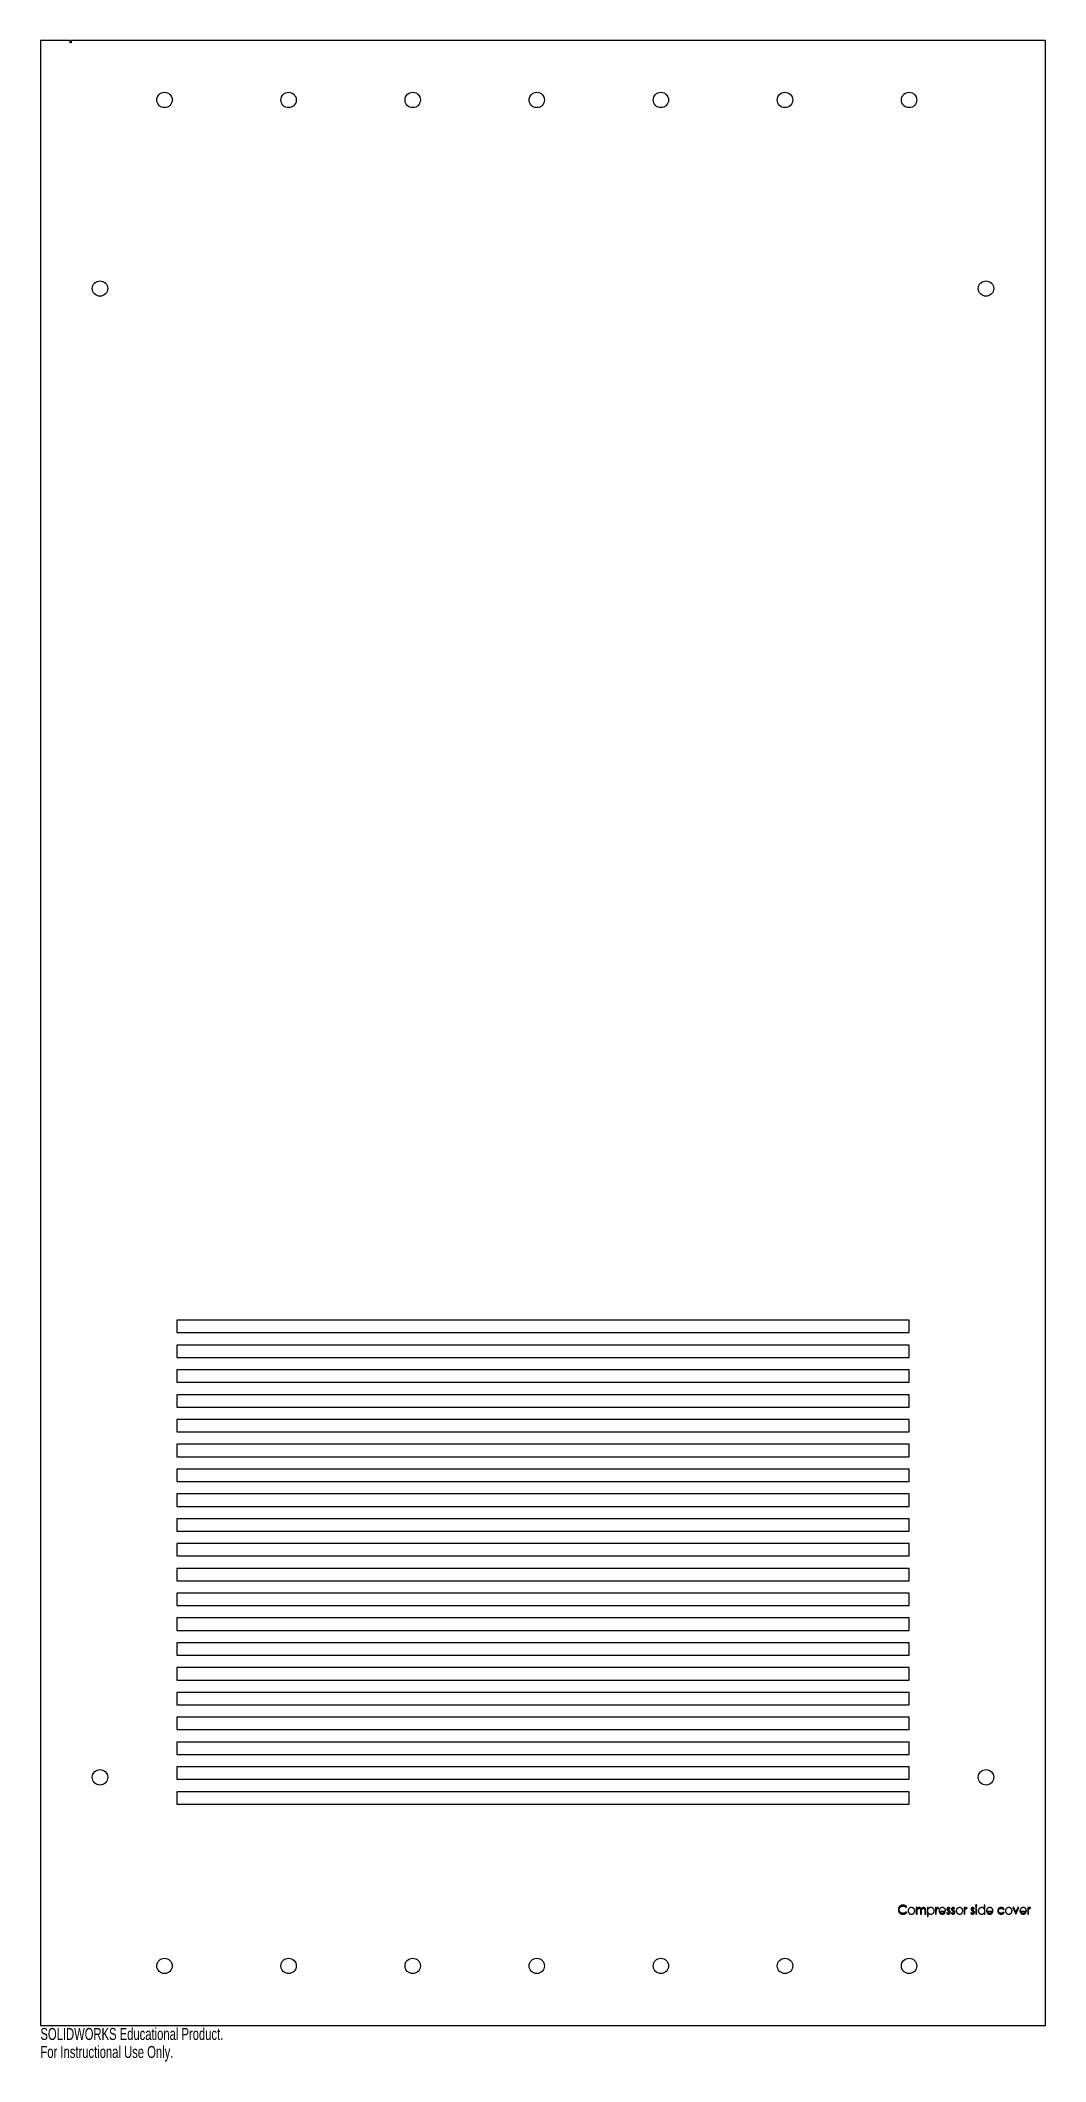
# Model space of a CAD drawing. Header units: millimetres. Extents: x 0 to 405, y -815 to 0.
import ezdxf

# ---------------------------------------------------------------- set-up
doc = ezdxf.new("R2010")
doc.units = ezdxf.units.MM
doc.styles.add('SLDTEXTSTYLE0', font='TXT', dxfattribs={"width": 0.7})

msp = doc.modelspace()

# ---------------------------------------------------------------- texts
at = {"color": 7, "linetype": 'Continuous', "char_height": 4.8336, "attachment_point": 1, "style": 'SLDTEXTSTYLE0'}
for s, insert in [('SOLIDWORKS Educational Product.', (0, -801.02)), ('For Instructional Use Only.', (0, -808.27))]:
    msp.add_mtext(s, dxfattribs=dict(at, insert=insert))

# ---------------------------------------------------------------- linework, layer by layer
at = {"color": 7, "linetype": 'Continuous', "lineweight": 25}
for p, q in [((0, 0), (0, -800)), ((1.51, 0), (0, 0)), ((5.17, 0), (2.77, 0)), ((12.03, 0), (5.91, 0)), ((12.03, -0.94), (12.03, 0)), ((12.34, 0), (12.34, -0.94)), ((13.03, 0), (12.34, 0)), ((17.61, 0), (13.74, 0)), ((29.88, 0), (25.3, 0)), ((36.72, 0), (34.19, 0)), ((44.39, 0), (42.1, 0)), ((50.18, 0), (45.13, 0)), ((405, 0), (50.94, 0)), ((405, -800), (405, 0)), ((12.34, -0.94), (12.03, -0.94)), ((20.14, 0), (18.36, 0)), ((22.03, 0), (20.7, 0)), ((24.56, 0), (22.59, 0)), ((33.46, 0), (30.44, 0)), ((41.31, 0), (37.47, 0)), ((55, -515.79), (55, -520.79)), ((350, -515.79), (55, -515.79)), ((55, -520.79), (350, -520.79)), ((350, -520.79), (350, -515.79)), ((55, -525.79), (55, -530.79)), ((350, -525.79), (55, -525.79)), ((350, -530.79), (350, -525.79)), ((55, -530.79), (350, -530.79)), ((55, -535.79), (55, -540.79)), ((350, -535.79), (55, -535.79)), ((350, -540.79), (350, -535.79)), ((55, -540.79), (350, -540.79)), ((55, -545.79), (55, -550.79)), ((350, -545.79), (55, -545.79)), ((55, -550.79), (350, -550.79)), ((350, -550.79), (350, -545.79)), ((55, -555.79), (55, -560.79)), ((350, -555.79), (55, -555.79)), ((55, -560.79), (350, -560.79)), ((350, -560.79), (350, -555.79)), ((55, -565.79), (55, -570.79)), ((350, -565.79), (55, -565.79)), ((350, -570.79), (350, -565.79)), ((55, -570.79), (350, -570.79)), ((55, -575.79), (55, -580.79)), ((350, -575.79), (55, -575.79)), ((350, -580.79), (350, -575.79)), ((55, -580.79), (350, -580.79)), ((55, -585.79), (55, -590.79)), ((350, -585.79), (55, -585.79)), ((350, -590.79), (350, -585.79)), ((55, -590.79), (350, -590.79)), ((55, -595.79), (55, -600.79)), ((350, -595.79), (55, -595.79)), ((55, -600.79), (350, -600.79)), ((350, -600.79), (350, -595.79)), ((55, -605.79), (55, -610.79)), ((350, -605.79), (55, -605.79)), ((55, -610.79), (350, -610.79)), ((350, -610.79), (350, -605.79)), ((55, -615.79), (55, -620.79)), ((350, -615.79), (55, -615.79)), ((350, -620.79), (350, -615.79)), ((55, -620.79), (350, -620.79)), ((55, -625.79), (55, -630.79)), ((350, -625.79), (55, -625.79)), ((350, -630.79), (350, -625.79)), ((55, -630.79), (350, -630.79)), ((55, -635.79), (55, -640.79)), ((350, -635.79), (55, -635.79)), ((55, -640.79), (350, -640.79)), ((350, -640.79), (350, -635.79)), ((55, -645.79), (55, -650.79)), ((350, -645.79), (55, -645.79)), ((55, -650.79), (350, -650.79)), ((350, -650.79), (350, -645.79)), ((55, -655.79), (55, -660.79)), ((350, -655.79), (55, -655.79)), ((350, -660.79), (350, -655.79)), ((55, -660.79), (350, -660.79)), ((55, -665.79), (55, -670.79)), ((350, -665.79), (55, -665.79)), ((350, -670.79), (350, -665.79)), ((55, -670.79), (350, -670.79)), ((55, -675.79), (55, -680.79)), ((350, -675.79), (55, -675.79)), ((350, -680.79), (350, -675.79)), ((55, -680.79), (350, -680.79)), ((55, -685.79), (55, -690.79)), ((350, -685.79), (55, -685.79)), ((55, -690.79), (350, -690.79)), ((350, -690.79), (350, -685.79)), ((55, -695.79), (55, -700.79)), ((350, -695.79), (55, -695.79)), ((350, -700.79), (350, -695.79)), ((55, -700.79), (350, -700.79)), ((350, -705.79), (55, -705.79)), ((55, -705.79), (55, -710.79)), ((350, -710.79), (350, -705.79)), ((55, -710.79), (350, -710.79)), ((348.82, -752.44), (349.09, -752.23)), ((349.09, -754.44), (348.82, -754.24)), ((353.22, -752.53), (352.9, -752.53)), ((352.9, -752.53), (352.9, -755.09)), ((352.9, -755.09), (353.22, -755.09)), ((353.22, -752.98), (353.22, -752.53)), ((353.22, -755.09), (353.22, -754.01)), ((354.65, -753.79), (354.65, -755.09)), ((354.65, -755.09), (354.97, -755.09)), ((354.97, -755.09), (354.97, -754.09)), ((356.4, -753.7), (356.4, -755.09)), ((356.4, -755.09), (356.72, -755.09)), ((356.72, -755.09), (356.72, -753.7)), ((357.75, -752.53), (357.44, -752.53)), ((357.44, -752.53), (357.44, -756.03)), ((357.44, -756.03), (357.75, -756.03)), ((357.75, -753), (357.75, -752.53)), ((357.75, -756.03), (357.75, -754.63)), ((360.98, -752.53), (360.67, -752.53)), ((360.67, -752.53), (360.67, -755.09)), ((360.67, -755.09), (360.98, -755.09)), ((360.98, -752.91), (360.98, -752.53)), ((360.98, -755.09), (360.98, -754.23)), ((361.71, -752.85), (361.88, -752.57)), ((362.42, -753.88), (364.71, -753.88)), ((364.57, -754.43), (364.29, -754.28)), ((365.32, -754.55), (365.11, -754.79)), ((366.33, -753.07), (366.55, -752.85)), ((367.2, -754.55), (366.99, -754.79)), ((368.22, -753.07), (368.43, -752.85)), ((372.51, -752.53), (372.2, -752.53)), ((372.2, -752.53), (372.2, -755.09)), ((372.2, -755.09), (372.51, -755.09)), ((372.51, -752.91), (372.51, -752.53)), ((372.51, -755.09), (372.51, -754.23)), ((373.24, -752.85), (373.41, -752.57)), ((375.06, -754.55), (374.85, -754.79)), ((376.07, -753.07), (376.28, -752.85)), ((377.23, -752.53), (376.91, -752.53)), ((376.91, -752.53), (376.91, -755.09)), ((376.91, -755.09), (377.23, -755.09)), ((377.23, -755.09), (377.23, -752.53)), ((380.28, -751.5), (380.28, -753.03)), ((380.59, -751.5), (380.28, -751.5)), ((380.28, -754.65), (380.28, -755.09)), ((380.28, -755.09), (380.59, -755.09)), ((380.59, -755.09), (380.59, -751.5)), ((381.53, -753.88), (383.82, -753.88)), ((383.69, -754.43), (383.41, -754.28)), ((388.05, -753.25), (388.31, -753.09)), ((388.31, -754.54), (388.05, -754.37)), ((392.19, -752.53), (391.85, -752.53)), ((391.85, -752.53), (393.02, -755.09)), ((393.04, -754.39), (392.19, -752.53)), ((393.02, -755.09), (393.06, -755.09)), ((393.89, -752.53), (393.04, -754.39)), ((393.06, -755.09), (394.23, -752.53)), ((394.23, -752.53), (393.89, -752.53)), ((394.99, -753.88), (397.28, -753.88)), ((397.15, -754.43), (396.87, -754.28)), ((398.14, -752.53), (397.82, -752.53)), ((397.82, -752.53), (397.82, -755.09)), ((397.82, -755.09), (398.14, -755.09)), ((398.14, -752.91), (398.14, -752.53)), ((398.14, -755.09), (398.14, -754.23)), ((398.86, -752.85), (399.03, -752.57)), ((0, -800), (405, -800))]:
    msp.add_line(p, q, dxfattribs=at)
for centre in [(50, -24), (100, -24), (150, -24), (200, -24), (250, -24), (300, -24), (350, -24), (24, -100), (381, -100), (24, -700), (381, -700), (50, -776), (100, -776), (150, -776), (200, -776), (250, -776), (300, -776), (350, -776)]:
    msp.add_circle(centre, 3.1, dxfattribs=at)
for points, knots in [([(2.16, -0.09), (2.12, -0.09), (2.04, -0.09), (1.93, -0.08), (1.83, -0.07), (1.72, -0.05), (1.62, -0.03), (1.55, -0.01), (1.52, 0), (1.51, 0)], [0, 0, 0, 0, 0.0696628, 0.1377496, 0.2039167, 0.2687799, 0.3324137, 0.3947535, 0.4022051, 0.4022051, 0.4022051, 0.4022051]), ([(2.77, 0), (2.76, -0.01), (2.7, -0.02), (2.62, -0.04), (2.5, -0.06), (2.39, -0.08), (2.27, -0.09), (2.2, -0.09), (2.16, -0.09)], [0.6442697, 0.6442697, 0.6442697, 0.6442697, 0.6735285, 0.7369615, 0.8007853, 0.8660126, 0.9321007, 1, 1, 1, 1]), ([(5.91, 0), (5.88, -0.01), (5.81, -0.02), (5.68, -0.04), (5.59, -0.04), (5.54, -0.04)], [0.8209625, 0.8209625, 0.8209625, 0.8209625, 0.8658658, 0.9315078, 1, 1, 1, 1]), ([(13.74, 0), (13.71, -0.01), (13.64, -0.02), (13.52, -0.04), (13.43, -0.04), (13.38, -0.04)], [0.8282972, 0.8282972, 0.8282972, 0.8282972, 0.8722998, 0.9354126, 1, 1, 1, 1]), ([(25.3, 0), (25.27, -0.01), (25.19, -0.02), (25.07, -0.04), (24.98, -0.04), (24.93, -0.04)], [0.8209625, 0.8209625, 0.8209625, 0.8209625, 0.8658658, 0.9315078, 1, 1, 1, 1]), ([(34.19, 0), (34.16, -0.01), (34.09, -0.02), (33.97, -0.04), (33.87, -0.04), (33.82, -0.04)], [0.691164, 0.691164, 0.691164, 0.691164, 0.7481449, 0.8723702, 1, 1, 1, 1]), ([(42.1, 0), (42.09, 0), (42.05, -0.01), (41.98, -0.02), (41.89, -0.04), (41.8, -0.04), (41.73, -0.04), (41.7, -0.04)], [0.7094064, 0.7094064, 0.7094064, 0.7094064, 0.7297653, 0.7948288, 0.8618265, 0.9300109, 1, 1, 1, 1]), ([(45.13, 0), (45.1, -0.01), (45.02, -0.02), (44.9, -0.04), (44.81, -0.04), (44.76, -0.04)], [0.8209625, 0.8209625, 0.8209625, 0.8209625, 0.8658658, 0.9315078, 1, 1, 1, 1]), ([(5.54, -0.04), (5.5, -0.04), (5.4, -0.04), (5.28, -0.02), (5.2, -0.01), (5.17, 0)], [0, 0, 0, 0, 0.0687423, 0.1346352, 0.179501, 0.179501, 0.179501, 0.179501]), ([(13.38, -0.04), (13.33, -0.04), (13.23, -0.04), (13.12, -0.02), (13.05, 0), (13.03, 0)], [0, 0, 0, 0, 0.1268408, 0.2505478, 0.2948093, 0.2948093, 0.2948093, 0.2948093]), ([(17.98, -0.04), (17.93, -0.04), (17.83, -0.04), (17.71, -0.02), (17.63, -0.01), (17.61, 0)], [0, 0, 0, 0, 0.0715787, 0.1396292, 0.1832481, 0.1832481, 0.1832481, 0.1832481]), ([(18.36, 0), (18.36, 0), (18.32, -0.01), (18.24, -0.03), (18.11, -0.04), (18.02, -0.04), (17.98, -0.04)], [0.7367346, 0.7367346, 0.7367346, 0.7367346, 0.7386722, 0.8218941, 0.9088008, 1, 1, 1, 1]), ([(20.43, -0.04), (20.39, -0.04), (20.32, -0.04), (20.23, -0.02), (20.17, -0.01), (20.14, 0)], [0, 0, 0, 0, 0.1267425, 0.251724, 0.3504415, 0.3504415, 0.3504415, 0.3504415]), ([(20.7, 0), (20.69, -0.01), (20.65, -0.02), (20.58, -0.03), (20.51, -0.04), (20.46, -0.04), (20.43, -0.04)], [0.7651727, 0.7651727, 0.7651727, 0.7651727, 0.8054985, 0.8686397, 0.9330662, 1, 1, 1, 1]), ([(22.31, -0.04), (22.28, -0.04), (22.21, -0.04), (22.11, -0.02), (22.05, -0.01), (22.03, 0)], [0, 0, 0, 0, 0.1267425, 0.251724, 0.3504415, 0.3504415, 0.3504415, 0.3504415]), ([(22.59, 0), (22.57, -0.01), (22.53, -0.02), (22.47, -0.03), (22.39, -0.04), (22.34, -0.04), (22.31, -0.04)], [0.7651727, 0.7651727, 0.7651727, 0.7651727, 0.8054985, 0.8686397, 0.9330662, 1, 1, 1, 1]), ([(24.93, -0.04), (24.88, -0.04), (24.79, -0.04), (24.66, -0.02), (24.59, -0.01), (24.56, 0)], [0, 0, 0, 0, 0.0687423, 0.1346352, 0.179501, 0.179501, 0.179501, 0.179501]), ([(30.17, -0.04), (30.13, -0.04), (30.06, -0.04), (29.97, -0.02), (29.9, -0.01), (29.88, 0)], [0, 0, 0, 0, 0.1267425, 0.251724, 0.3504415, 0.3504415, 0.3504415, 0.3504415]), ([(30.44, 0), (30.42, -0.01), (30.38, -0.02), (30.32, -0.03), (30.24, -0.04), (30.19, -0.04), (30.17, -0.04)], [0.7651727, 0.7651727, 0.7651727, 0.7651727, 0.8054985, 0.8686397, 0.9330662, 1, 1, 1, 1]), ([(33.82, -0.04), (33.78, -0.04), (33.69, -0.04), (33.57, -0.02), (33.49, -0.01), (33.46, 0)], [0, 0, 0, 0, 0.06462, 0.1274335, 0.17145, 0.17145, 0.17145, 0.17145]), ([(37.09, -0.04), (37.05, -0.04), (36.95, -0.04), (36.82, -0.02), (36.75, -0.01), (36.72, 0)], [0, 0, 0, 0, 0.0715787, 0.1396292, 0.1832481, 0.1832481, 0.1832481, 0.1832481]), ([(37.47, 0), (37.47, 0), (37.43, -0.01), (37.35, -0.03), (37.22, -0.04), (37.14, -0.04), (37.09, -0.04)], [0.7367346, 0.7367346, 0.7367346, 0.7367346, 0.7386722, 0.8218941, 0.9088008, 1, 1, 1, 1]), ([(41.7, -0.04), (41.65, -0.04), (41.55, -0.04), (41.42, -0.02), (41.34, -0.01), (41.31, 0)], [0, 0, 0, 0, 0.0695585, 0.1363353, 0.1850862, 0.1850862, 0.1850862, 0.1850862]), ([(44.76, -0.04), (44.71, -0.04), (44.62, -0.04), (44.5, -0.02), (44.42, -0.01), (44.39, 0)], [0, 0, 0, 0, 0.0687423, 0.1346352, 0.179501, 0.179501, 0.179501, 0.179501]), ([(50.56, -0.04), (50.51, -0.04), (50.41, -0.04), (50.29, -0.02), (50.21, -0.01), (50.18, 0)], [0, 0, 0, 0, 0.0715787, 0.1396292, 0.1832481, 0.1832481, 0.1832481, 0.1832481]), ([(50.94, 0), (50.93, 0), (50.89, -0.01), (50.81, -0.03), (50.69, -0.04), (50.6, -0.04), (50.56, -0.04)], [0.7367346, 0.7367346, 0.7367346, 0.7367346, 0.7386722, 0.8218941, 0.9088008, 1, 1, 1, 1]), ([(347.56, -751.5), (347.43, -751.5), (347.24, -751.51), (347, -751.57), (346.82, -751.63), (346.66, -751.7), (346.5, -751.79), (346.35, -751.9), (346.22, -752.02), (346.09, -752.16), (345.98, -752.3), (345.89, -752.45), (345.81, -752.61), (345.75, -752.78), (345.7, -753.01), (345.68, -753.19), (345.68, -753.32)], [0, 0, 0, 0, 0.133185, 0.196585, 0.258754, 0.320345, 0.381783, 0.443742, 0.507257, 0.57053, 0.631765, 0.692252, 0.751986, 0.812045, 0.872986, 1, 1, 1, 1]), ([(345.68, -753.32), (345.68, -753.44), (345.69, -753.61), (345.74, -753.84), (345.79, -754), (345.85, -754.15), (345.95, -754.35), (346.05, -754.48), (346.12, -754.57)], [0, 0, 0, 0, 0.261042, 0.386386, 0.509266, 0.63122, 0.752844, 1, 1, 1, 1]), ([(345.99, -753.34), (345.99, -753.27), (346, -753.17), (346.02, -753.04), (346.04, -752.95), (346.07, -752.85), (346.11, -752.76), (346.15, -752.67), (346.19, -752.59), (346.25, -752.51), (346.3, -752.43), (346.37, -752.36), (346.43, -752.29), (346.51, -752.22), (346.58, -752.16), (346.67, -752.11), (346.76, -752.06), (346.85, -752.01), (346.94, -751.97), (347.04, -751.94), (347.13, -751.91), (347.23, -751.88), (347.37, -751.86), (347.47, -751.86), (347.54, -751.86)], [0, 0, 0, 0, 0.085457, 0.126681, 0.167541, 0.208224, 0.248373, 0.288616, 0.329131, 0.369595, 0.41002, 0.450117, 0.490508, 0.531182, 0.572314, 0.614075, 0.656879, 0.699847, 0.74235, 0.784597, 0.827248, 0.869537, 0.912498, 1, 1, 1, 1]), ([(347.57, -754.82), (347.46, -754.82), (347.3, -754.81), (347.09, -754.76), (346.94, -754.72), (346.81, -754.66), (346.68, -754.58), (346.55, -754.5), (346.44, -754.4), (346.33, -754.29), (346.24, -754.17), (346.17, -754.05), (346.1, -753.92), (346.05, -753.79), (346.01, -753.59), (345.99, -753.44), (345.99, -753.34)], [0, 0, 0, 0, 0.135498, 0.199771, 0.262666, 0.324516, 0.386081, 0.448275, 0.51116, 0.573674, 0.634571, 0.694424, 0.753854, 0.813274, 0.87371, 1, 1, 1, 1]), ([(346.12, -754.57), (346.17, -754.62), (346.24, -754.69), (346.33, -754.78), (346.41, -754.84), (346.49, -754.89), (346.57, -754.94), (346.66, -754.99), (346.75, -755.03), (346.84, -755.06), (346.94, -755.09), (347.03, -755.12), (347.13, -755.14), (347.24, -755.16), (347.38, -755.17), (347.49, -755.18), (347.57, -755.18)], [0, 0, 0, 0, 0.123052, 0.183446, 0.243244, 0.303001, 0.362802, 0.422604, 0.483004, 0.54382, 0.605246, 0.667586, 0.73122, 0.796083, 0.86225, 1, 1, 1, 1]), ([(347.54, -751.86), (347.67, -751.86), (347.85, -751.88), (348.09, -751.94), (348.23, -751.99), (348.34, -752.05), (348.42, -752.09), (348.49, -752.14), (348.56, -752.19), (348.63, -752.25), (348.72, -752.33), (348.78, -752.39), (348.82, -752.44)], [0, 0, 0, 0, 0.259156, 0.383852, 0.507544, 0.569027, 0.63015, 0.690705, 0.751706, 0.812879, 0.874525, 1, 1, 1, 1]), ([(349.09, -752.23), (349.05, -752.17), (348.98, -752.09), (348.88, -751.99), (348.8, -751.92), (348.72, -751.86), (348.63, -751.8), (348.54, -751.74), (348.44, -751.69), (348.35, -751.65), (348.24, -751.61), (348.14, -751.57), (348.03, -751.55), (347.92, -751.53), (347.76, -751.5), (347.64, -751.5), (347.56, -751.5)], [0, 0, 0, 0, 0.120645, 0.180372, 0.240194, 0.299808, 0.36026, 0.42121, 0.482873, 0.54493, 0.607605, 0.670733, 0.734318, 0.798785, 0.864317, 1, 1, 1, 1]), ([(348.82, -754.24), (348.73, -754.33), (348.6, -754.46), (348.41, -754.59), (348.25, -754.68), (348.09, -754.74), (347.86, -754.8), (347.69, -754.82), (347.57, -754.82)], [0, 0, 0, 0, 0.259091, 0.382819, 0.50406, 0.625245, 0.747051, 1, 1, 1, 1]), ([(347.57, -755.18), (347.65, -755.18), (347.76, -755.17), (347.92, -755.15), (348.03, -755.13), (348.13, -755.1), (348.24, -755.07), (348.34, -755.03), (348.44, -754.99), (348.53, -754.94), (348.63, -754.88), (348.71, -754.82), (348.8, -754.76), (348.88, -754.69), (348.98, -754.58), (349.05, -754.5), (349.09, -754.44)], [0, 0, 0, 0, 0.133987, 0.199215, 0.263039, 0.326471, 0.388856, 0.45078, 0.512609, 0.574054, 0.635137, 0.695721, 0.756273, 0.816525, 0.876947, 1, 1, 1, 1]), ([(349.98, -752.91), (349.92, -752.97), (349.85, -753.07), (349.76, -753.22), (349.71, -753.33), (349.68, -753.44), (349.64, -753.61), (349.63, -753.73), (349.63, -753.82)], [0, 0, 0, 0, 0.253759, 0.377286, 0.498912, 0.621321, 0.744762, 1, 1, 1, 1]), ([(349.63, -753.82), (349.63, -753.9), (349.64, -754.03), (349.68, -754.19), (349.72, -754.31), (349.77, -754.43), (349.84, -754.54), (349.91, -754.64), (350, -754.74), (350.09, -754.83), (350.2, -754.91), (350.31, -754.98), (350.42, -755.04), (350.55, -755.08), (350.72, -755.12), (350.86, -755.13), (350.95, -755.13)], [0, 0, 0, 0, 0.123182, 0.183034, 0.242866, 0.302517, 0.363315, 0.425069, 0.489042, 0.553087, 0.615445, 0.677286, 0.739175, 0.801676, 0.865365, 1, 1, 1, 1]), ([(350.95, -752.49), (350.86, -752.49), (350.72, -752.5), (350.54, -752.54), (350.42, -752.59), (350.3, -752.65), (350.14, -752.75), (350.04, -752.84), (349.98, -752.91)], [0, 0, 0, 0, 0.258712, 0.382089, 0.503564, 0.625181, 0.747287, 1, 1, 1, 1]), ([(351.93, -752.91), (351.86, -752.84), (351.76, -752.75), (351.61, -752.65), (351.49, -752.59), (351.37, -752.54), (351.19, -752.5), (351.05, -752.49), (350.95, -752.49)], [0, 0, 0, 0, 0.253129, 0.375307, 0.496196, 0.617866, 0.741668, 1, 1, 1, 1]), ([(350.95, -755.13), (351.05, -755.13), (351.18, -755.12), (351.36, -755.08), (351.48, -755.04), (351.6, -754.98), (351.71, -754.91), (351.81, -754.83), (351.91, -754.74), (351.99, -754.64), (352.07, -754.54), (352.13, -754.43), (352.19, -754.31), (352.23, -754.19), (352.27, -754.03), (352.28, -753.9), (352.28, -753.82)], [0, 0, 0, 0, 0.134134, 0.197903, 0.260483, 0.322146, 0.383778, 0.446215, 0.510341, 0.574395, 0.636226, 0.697102, 0.756828, 0.816735, 0.876663, 1, 1, 1, 1]), ([(352.28, -753.82), (352.28, -753.73), (352.27, -753.61), (352.23, -753.44), (352.19, -753.33), (352.14, -753.21), (352.06, -753.07), (351.98, -752.97), (351.93, -752.91)], [0, 0, 0, 0, 0.255435, 0.378632, 0.501466, 0.623494, 0.746166, 1, 1, 1, 1]), ([(353.57, -752.62), (353.51, -752.66), (353.38, -752.77), (353.27, -752.9), (353.22, -752.98)], [0, 0, 0, 0, 0.456605, 1, 1, 1, 1]), ([(353.22, -754.01), (353.22, -753.94), (353.22, -753.83), (353.23, -753.69), (353.24, -753.6), (353.26, -753.51), (353.27, -753.44), (353.29, -753.37), (353.32, -753.29), (353.37, -753.19), (353.44, -753.1), (353.52, -753.01), (353.61, -752.94), (353.71, -752.88), (353.86, -752.82), (353.97, -752.8), (354.05, -752.8)], [0, 0, 0, 0, 0.134515, 0.195119, 0.250914, 0.302697, 0.350296, 0.393386, 0.432973, 0.507089, 0.578749, 0.650228, 0.722462, 0.793886, 0.863129, 1, 1, 1, 1]), ([(354.1, -752.49), (354.01, -752.49), (353.83, -752.51), (353.65, -752.57), (353.57, -752.62)], [0, 0, 0, 0, 0.496965, 1, 1, 1, 1]), ([(354.05, -752.8), (354.11, -752.8), (354.2, -752.81), (354.32, -752.85), (354.39, -752.9), (354.46, -752.95), (354.52, -753.01), (354.56, -753.08), (354.59, -753.15), (354.61, -753.21), (354.62, -753.27), (354.63, -753.33), (354.64, -753.4), (354.65, -753.49), (354.65, -753.62), (354.65, -753.72), (354.65, -753.79)], [0, 0, 0, 0, 0.141353, 0.208229, 0.273689, 0.338052, 0.400922, 0.463616, 0.527878, 0.563626, 0.606104, 0.654501, 0.710054, 0.772262, 0.841221, 1, 1, 1, 1]), ([(354.91, -753.1), (354.89, -753.04), (354.85, -752.94), (354.78, -752.82), (354.73, -752.76), (354.67, -752.7), (354.61, -752.64), (354.54, -752.6), (354.46, -752.56), (354.37, -752.53), (354.25, -752.49), (354.16, -752.49), (354.1, -752.49)], [0, 0, 0, 0, 0.197856, 0.283235, 0.360013, 0.433844, 0.509506, 0.587043, 0.668754, 0.751164, 0.833468, 1, 1, 1, 1]), ([(355.85, -752.49), (355.76, -752.49), (355.62, -752.51), (355.45, -752.57), (355.34, -752.63), (355.26, -752.68), (355.21, -752.73), (355.15, -752.78), (355.1, -752.84), (355.05, -752.9), (354.98, -752.98), (354.94, -753.05), (354.91, -753.1)], [0, 0, 0, 0, 0.234438, 0.352585, 0.473167, 0.535058, 0.597524, 0.660517, 0.72516, 0.790884, 0.858774, 1, 1, 1, 1]), ([(354.97, -754.09), (354.97, -754.01), (354.97, -753.89), (354.98, -753.73), (354.99, -753.63), (355, -753.54), (355.02, -753.45), (355.04, -753.38), (355.07, -753.3), (355.11, -753.2), (355.18, -753.1), (355.26, -753.01), (355.35, -752.94), (355.46, -752.88), (355.6, -752.82), (355.72, -752.8), (355.8, -752.8)], [0, 0, 0, 0, 0.145675, 0.210193, 0.269197, 0.322847, 0.371135, 0.41436, 0.452654, 0.523187, 0.591917, 0.659976, 0.729212, 0.798135, 0.865293, 1, 1, 1, 1]), ([(355.8, -752.8), (355.86, -752.8), (355.95, -752.81), (356.07, -752.85), (356.14, -752.89), (356.21, -752.94), (356.27, -753), (356.31, -753.07), (356.34, -753.13), (356.36, -753.18), (356.37, -753.24), (356.38, -753.29), (356.39, -753.36), (356.4, -753.43), (356.4, -753.55), (356.4, -753.64), (356.4, -753.7)], [0, 0, 0, 0, 0.149782, 0.21987, 0.287976, 0.354678, 0.418783, 0.482735, 0.547307, 0.582698, 0.624096, 0.671293, 0.72432, 0.783849, 0.849437, 1, 1, 1, 1]), ([(356.72, -753.7), (356.72, -753.63), (356.72, -753.52), (356.71, -753.38), (356.7, -753.29), (356.68, -753.2), (356.66, -753.13), (356.65, -753.06), (356.61, -752.97), (356.57, -752.88), (356.5, -752.78), (356.42, -752.69), (356.32, -752.62), (356.22, -752.56), (356.06, -752.5), (355.94, -752.49), (355.85, -752.49)], [0, 0, 0, 0, 0.131167, 0.190293, 0.245061, 0.296027, 0.342845, 0.386053, 0.425571, 0.499503, 0.570292, 0.640276, 0.71053, 0.781203, 0.852035, 1, 1, 1, 1]), ([(358.78, -752.49), (358.68, -752.49), (358.53, -752.5), (358.34, -752.55), (358.21, -752.61), (358.08, -752.68), (357.92, -752.8), (357.81, -752.92), (357.75, -753)], [0, 0, 0, 0, 0.253852, 0.374822, 0.494229, 0.613939, 0.736955, 1, 1, 1, 1]), ([(357.75, -754.63), (357.82, -754.71), (357.93, -754.82), (358.09, -754.94), (358.22, -755.01), (358.35, -755.07), (358.54, -755.12), (358.69, -755.13), (358.79, -755.13)], [0, 0, 0, 0, 0.262003, 0.386599, 0.507884, 0.62877, 0.749452, 1, 1, 1, 1]), ([(360.13, -753.8), (360.13, -753.72), (360.12, -753.58), (360.08, -753.42), (360.03, -753.3), (359.98, -753.18), (359.91, -753.07), (359.83, -752.97), (359.74, -752.87), (359.64, -752.78), (359.53, -752.7), (359.42, -752.64), (359.3, -752.58), (359.18, -752.54), (359.01, -752.5), (358.87, -752.49), (358.78, -752.49)], [0, 0, 0, 0, 0.126015, 0.186809, 0.247448, 0.307846, 0.369121, 0.43199, 0.496715, 0.561502, 0.624773, 0.686554, 0.747875, 0.809347, 0.871364, 1, 1, 1, 1]), ([(358.79, -755.13), (358.88, -755.13), (359.02, -755.12), (359.19, -755.08), (359.31, -755.04), (359.42, -754.98), (359.53, -754.92), (359.64, -754.84), (359.74, -754.75), (359.83, -754.65), (359.91, -754.54), (359.98, -754.43), (360.03, -754.32), (360.08, -754.2), (360.12, -754.03), (360.13, -753.89), (360.13, -753.8)], [0, 0, 0, 0, 0.1277, 0.18924, 0.250135, 0.310843, 0.372472, 0.435051, 0.499654, 0.564237, 0.62675, 0.688267, 0.74942, 0.810426, 0.871966, 1, 1, 1, 1]), ([(361.61, -752.49), (361.55, -752.49), (361.46, -752.5), (361.36, -752.54), (361.28, -752.59), (361.2, -752.64), (361.09, -752.75), (361.02, -752.84), (360.98, -752.91)], [0, 0, 0, 0, 0.213886, 0.324683, 0.439459, 0.561633, 0.693888, 1, 1, 1, 1]), ([(360.98, -754.23), (360.98, -754.13), (360.98, -753.98), (360.99, -753.8), (360.99, -753.68), (361, -753.58), (361.01, -753.47), (361.03, -753.4), (361.04, -753.35)], [0, 0, 0, 0, 0.343762, 0.491834, 0.624109, 0.7414, 0.843062, 1, 1, 1, 1]), ([(361.04, -753.35), (361.05, -753.31), (361.07, -753.24), (361.1, -753.16), (361.13, -753.11), (361.16, -753.06), (361.19, -753.01), (361.22, -752.97), (361.26, -752.92), (361.32, -752.88), (361.42, -752.82), (361.49, -752.8), (361.55, -752.8)], [0, 0, 0, 0, 0.171717, 0.250668, 0.325882, 0.396881, 0.463575, 0.52807, 0.589688, 0.704809, 0.808662, 1, 1, 1, 1]), ([(361.55, -752.8), (361.57, -752.8), (361.63, -752.81), (361.68, -752.83), (361.71, -752.85)], [0, 0, 0, 0, 0.43977, 1, 1, 1, 1]), ([(361.88, -752.57), (361.83, -752.55), (361.75, -752.5), (361.65, -752.49), (361.61, -752.49)], [0, 0, 0, 0, 0.536477, 1, 1, 1, 1]), ([(362.4, -752.96), (362.35, -753.02), (362.28, -753.12), (362.22, -753.26), (362.18, -753.36), (362.14, -753.47), (362.11, -753.62), (362.1, -753.74), (362.1, -753.82)], [0, 0, 0, 0, 0.253422, 0.376704, 0.499449, 0.622572, 0.746232, 1, 1, 1, 1]), ([(362.1, -753.82), (362.1, -753.9), (362.11, -754.02), (362.15, -754.18), (362.19, -754.3), (362.23, -754.41), (362.29, -754.52), (362.36, -754.63), (362.44, -754.73), (362.53, -754.83), (362.63, -754.91), (362.74, -754.98), (362.85, -755.04), (362.97, -755.08), (363.15, -755.12), (363.29, -755.13), (363.39, -755.13)], [0, 0, 0, 0, 0.12108, 0.180068, 0.23919, 0.298706, 0.358881, 0.420369, 0.483448, 0.546566, 0.608699, 0.670186, 0.731865, 0.795203, 0.860371, 1, 1, 1, 1]), ([(363.4, -752.49), (363.3, -752.49), (363.15, -752.5), (362.96, -752.55), (362.83, -752.6), (362.71, -752.67), (362.56, -752.78), (362.46, -752.89), (362.4, -752.96)], [0, 0, 0, 0, 0.260241, 0.383675, 0.50466, 0.625357, 0.746411, 1, 1, 1, 1]), ([(363.35, -754.82), (363.29, -754.82), (363.19, -754.81), (363.07, -754.78), (362.99, -754.76), (362.91, -754.72), (362.83, -754.67), (362.76, -754.62), (362.69, -754.56), (362.63, -754.49), (362.57, -754.41), (362.53, -754.34), (362.49, -754.25), (362.46, -754.17), (362.43, -754.04), (362.42, -753.94), (362.42, -753.88)], [0, 0, 0, 0, 0.127669, 0.188951, 0.249055, 0.309071, 0.369222, 0.430175, 0.492602, 0.555347, 0.616963, 0.678171, 0.739247, 0.801609, 0.865524, 1, 1, 1, 1]), ([(364.29, -754.28), (364.25, -754.35), (364.18, -754.44), (364.09, -754.54), (364.02, -754.6), (363.95, -754.65), (363.88, -754.69), (363.8, -754.73), (363.72, -754.76), (363.63, -754.79), (363.51, -754.81), (363.41, -754.82), (363.35, -754.82)], [0, 0, 0, 0, 0.207935, 0.294694, 0.369732, 0.440831, 0.514251, 0.59139, 0.672274, 0.754341, 0.836121, 1, 1, 1, 1]), ([(363.39, -755.13), (363.48, -755.13), (363.6, -755.13), (363.77, -755.09), (363.88, -755.06), (363.98, -755.01), (364.08, -754.96), (364.18, -754.9), (364.27, -754.83), (364.35, -754.74), (364.46, -754.61), (364.53, -754.51), (364.57, -754.43)], [0, 0, 0, 0, 0.178106, 0.261328, 0.341557, 0.420008, 0.498097, 0.5754, 0.653645, 0.734126, 0.818339, 1, 1, 1, 1]), ([(364.43, -752.99), (364.37, -752.91), (364.26, -752.8), (364.1, -752.68), (363.98, -752.61), (363.84, -752.55), (363.65, -752.5), (363.5, -752.49), (363.4, -752.49)], [0, 0, 0, 0, 0.255257, 0.377248, 0.497742, 0.61812, 0.740967, 1, 1, 1, 1]), ([(364.71, -753.88), (364.7, -753.79), (364.7, -753.67), (364.67, -753.5), (364.64, -753.39), (364.6, -753.28), (364.53, -753.14), (364.47, -753.05), (364.43, -752.99)], [0, 0, 0, 0, 0.270382, 0.39846, 0.52275, 0.643826, 0.763745, 1, 1, 1, 1]), ([(365.11, -754.79), (365.15, -754.84), (365.23, -754.91), (365.34, -754.99), (365.43, -755.04), (365.53, -755.08), (365.67, -755.12), (365.77, -755.13), (365.84, -755.13)], [0, 0, 0, 0, 0.244599, 0.368542, 0.495306, 0.622781, 0.748276, 1, 1, 1, 1]), ([(365.89, -752.49), (365.85, -752.49), (365.78, -752.49), (365.69, -752.51), (365.63, -752.53), (365.58, -752.56), (365.52, -752.59), (365.47, -752.63), (365.43, -752.68), (365.38, -752.73), (365.35, -752.78), (365.31, -752.83), (365.29, -752.89), (365.27, -752.96), (365.25, -753.04), (365.24, -753.11), (365.24, -753.16)], [0, 0, 0, 0, 0.129116, 0.190614, 0.251235, 0.31109, 0.371186, 0.432119, 0.494921, 0.557364, 0.619127, 0.680272, 0.741387, 0.803493, 0.866956, 1, 1, 1, 1]), ([(365.24, -753.16), (365.24, -753.23), (365.26, -753.37), (365.32, -753.49), (365.36, -753.55)], [0, 0, 0, 0, 0.507409, 1, 1, 1, 1]), ([(365.82, -754.82), (365.78, -754.82), (365.71, -754.81), (365.63, -754.78), (365.56, -754.75), (365.5, -754.71), (365.41, -754.65), (365.36, -754.59), (365.32, -754.55)], [0, 0, 0, 0, 0.224994, 0.340762, 0.459499, 0.582828, 0.714096, 1, 1, 1, 1]), ([(365.36, -753.55), (365.38, -753.58), (365.42, -753.63), (365.48, -753.68), (365.53, -753.73), (365.59, -753.77), (365.68, -753.83), (365.75, -753.87), (365.8, -753.9)], [0, 0, 0, 0, 0.197704, 0.307846, 0.427176, 0.556225, 0.69405, 1, 1, 1, 1]), ([(365.56, -753.14), (365.56, -753.1), (365.57, -753.03), (365.61, -752.96), (365.65, -752.9), (365.7, -752.86), (365.78, -752.81), (365.85, -752.8), (365.89, -752.8)], [0, 0, 0, 0, 0.248972, 0.371496, 0.501489, 0.630834, 0.754099, 1, 1, 1, 1]), ([(365.65, -753.38), (365.62, -753.34), (365.57, -753.27), (365.56, -753.19), (365.56, -753.14)], [0, 0, 0, 0, 0.520597, 1, 1, 1, 1]), ([(366.01, -753.64), (365.97, -753.62), (365.91, -753.58), (365.83, -753.53), (365.78, -753.5), (365.74, -753.47), (365.69, -753.43), (365.66, -753.4), (365.65, -753.38)], [0, 0, 0, 0, 0.323879, 0.466432, 0.597783, 0.716018, 0.82244, 1, 1, 1, 1]), ([(365.8, -753.9), (365.85, -753.93), (365.91, -753.96), (366, -754.01), (366.05, -754.04), (366.09, -754.08), (366.14, -754.11), (366.17, -754.14), (366.19, -754.16)], [0, 0, 0, 0, 0.333737, 0.479199, 0.610449, 0.72773, 0.832538, 1, 1, 1, 1]), ([(366.28, -754.41), (366.28, -754.46), (366.26, -754.54), (366.2, -754.64), (366.15, -754.7), (366.08, -754.75), (365.97, -754.8), (365.88, -754.82), (365.82, -754.82)], [0, 0, 0, 0, 0.235282, 0.355491, 0.482314, 0.612164, 0.738104, 1, 1, 1, 1]), ([(365.84, -755.13), (365.89, -755.13), (365.97, -755.13), (366.07, -755.11), (366.14, -755.08), (366.2, -755.05), (366.26, -755.01), (366.32, -754.97), (366.38, -754.92), (366.43, -754.87), (366.47, -754.81), (366.51, -754.75), (366.54, -754.68), (366.56, -754.61), (366.58, -754.52), (366.59, -754.44), (366.59, -754.39)], [0, 0, 0, 0, 0.13136, 0.194502, 0.256432, 0.317603, 0.378628, 0.440481, 0.504296, 0.568111, 0.629963, 0.690475, 0.75136, 0.811403, 0.872801, 1, 1, 1, 1]), ([(366.55, -752.85), (366.49, -752.79), (366.41, -752.72), (366.3, -752.63), (366.22, -752.58), (366.14, -752.54), (366.03, -752.5), (365.95, -752.49), (365.89, -752.49)], [0, 0, 0, 0, 0.297288, 0.430939, 0.555548, 0.673873, 0.786588, 1, 1, 1, 1]), ([(365.89, -752.8), (365.93, -752.8), (365.98, -752.81), (366.06, -752.84), (366.11, -752.87), (366.17, -752.91), (366.24, -752.97), (366.3, -753.03), (366.33, -753.07)], [0, 0, 0, 0, 0.206666, 0.316475, 0.434037, 0.558691, 0.694964, 1, 1, 1, 1]), ([(366.47, -754), (366.45, -753.97), (366.41, -753.92), (366.35, -753.87), (366.29, -753.82), (366.23, -753.78), (366.14, -753.71), (366.06, -753.67), (366.01, -753.64)], [0, 0, 0, 0, 0.195419, 0.305848, 0.425124, 0.553787, 0.692885, 1, 1, 1, 1]), ([(366.19, -754.16), (366.22, -754.2), (366.26, -754.28), (366.28, -754.36), (366.28, -754.41)], [0, 0, 0, 0, 0.499547, 1, 1, 1, 1]), ([(366.59, -754.39), (366.59, -754.32), (366.57, -754.18), (366.51, -754.06), (366.47, -754)], [0, 0, 0, 0, 0.504765, 1, 1, 1, 1]), ([(366.99, -754.79), (367.04, -754.84), (367.11, -754.91), (367.22, -754.99), (367.32, -755.04), (367.41, -755.08), (367.55, -755.12), (367.66, -755.13), (367.73, -755.13)], [0, 0, 0, 0, 0.244599, 0.368542, 0.495306, 0.622781, 0.748276, 1, 1, 1, 1]), ([(367.78, -752.49), (367.73, -752.49), (367.66, -752.49), (367.58, -752.51), (367.52, -752.53), (367.46, -752.56), (367.41, -752.59), (367.36, -752.63), (367.31, -752.68), (367.27, -752.73), (367.23, -752.78), (367.2, -752.83), (367.17, -752.89), (367.15, -752.96), (367.13, -753.04), (367.13, -753.11), (367.13, -753.16)], [0, 0, 0, 0, 0.129116, 0.190614, 0.251235, 0.31109, 0.371186, 0.432119, 0.494921, 0.557364, 0.619127, 0.680272, 0.741387, 0.803493, 0.866956, 1, 1, 1, 1]), ([(367.13, -753.16), (367.13, -753.23), (367.15, -753.37), (367.21, -753.49), (367.25, -753.55)], [0, 0, 0, 0, 0.507409, 1, 1, 1, 1]), ([(367.71, -754.82), (367.66, -754.82), (367.6, -754.81), (367.51, -754.78), (367.45, -754.75), (367.38, -754.71), (367.3, -754.65), (367.24, -754.59), (367.2, -754.55)], [0, 0, 0, 0, 0.224994, 0.340762, 0.459499, 0.582828, 0.714096, 1, 1, 1, 1]), ([(367.25, -753.55), (367.27, -753.58), (367.31, -753.63), (367.36, -753.68), (367.42, -753.73), (367.47, -753.77), (367.56, -753.83), (367.64, -753.87), (367.69, -753.9)], [0, 0, 0, 0, 0.197704, 0.307846, 0.427176, 0.556225, 0.69405, 1, 1, 1, 1]), ([(367.44, -753.14), (367.44, -753.1), (367.45, -753.03), (367.5, -752.96), (367.54, -752.9), (367.59, -752.86), (367.67, -752.81), (367.73, -752.8), (367.78, -752.8)], [0, 0, 0, 0, 0.248972, 0.371496, 0.501489, 0.630834, 0.754099, 1, 1, 1, 1]), ([(367.53, -753.38), (367.5, -753.34), (367.46, -753.27), (367.44, -753.19), (367.44, -753.14)], [0, 0, 0, 0, 0.520597, 1, 1, 1, 1]), ([(367.9, -753.64), (367.85, -753.62), (367.79, -753.58), (367.71, -753.53), (367.67, -753.5), (367.62, -753.47), (367.58, -753.43), (367.55, -753.4), (367.53, -753.38)], [0, 0, 0, 0, 0.323879, 0.466432, 0.597783, 0.716018, 0.82244, 1, 1, 1, 1]), ([(367.69, -753.9), (367.73, -753.93), (367.8, -753.96), (367.88, -754.01), (367.93, -754.04), (367.98, -754.08), (368.03, -754.11), (368.06, -754.14), (368.07, -754.16)], [0, 0, 0, 0, 0.333737, 0.479199, 0.610449, 0.72773, 0.832538, 1, 1, 1, 1]), ([(368.16, -754.41), (368.16, -754.46), (368.14, -754.54), (368.09, -754.64), (368.03, -754.7), (367.96, -754.75), (367.86, -754.8), (367.77, -754.82), (367.71, -754.82)], [0, 0, 0, 0, 0.235282, 0.355491, 0.482314, 0.612164, 0.738104, 1, 1, 1, 1]), ([(367.73, -755.13), (367.78, -755.13), (367.85, -755.13), (367.95, -755.11), (368.02, -755.08), (368.09, -755.05), (368.15, -755.01), (368.21, -754.97), (368.26, -754.92), (368.31, -754.87), (368.36, -754.81), (368.39, -754.75), (368.42, -754.68), (368.45, -754.61), (368.47, -754.52), (368.47, -754.44), (368.48, -754.39)], [0, 0, 0, 0, 0.13136, 0.194502, 0.256432, 0.317603, 0.378628, 0.440481, 0.504296, 0.568111, 0.629963, 0.690475, 0.75136, 0.811403, 0.872801, 1, 1, 1, 1]), ([(368.43, -752.85), (368.38, -752.79), (368.3, -752.72), (368.19, -752.63), (368.1, -752.58), (368.02, -752.54), (367.91, -752.5), (367.83, -752.49), (367.78, -752.49)], [0, 0, 0, 0, 0.297288, 0.430939, 0.555548, 0.673873, 0.786588, 1, 1, 1, 1]), ([(367.78, -752.8), (367.81, -752.8), (367.87, -752.81), (367.94, -752.84), (368, -752.87), (368.05, -752.91), (368.13, -752.97), (368.18, -753.03), (368.22, -753.07)], [0, 0, 0, 0, 0.206666, 0.316475, 0.434037, 0.558691, 0.694964, 1, 1, 1, 1]), ([(368.36, -754), (368.33, -753.97), (368.29, -753.92), (368.23, -753.87), (368.18, -753.82), (368.12, -753.78), (368.02, -753.71), (367.95, -753.67), (367.9, -753.64)], [0, 0, 0, 0, 0.195419, 0.305848, 0.425124, 0.553787, 0.692885, 1, 1, 1, 1]), ([(368.07, -754.16), (368.1, -754.2), (368.15, -754.28), (368.16, -754.36), (368.16, -754.41)], [0, 0, 0, 0, 0.499547, 1, 1, 1, 1]), ([(368.48, -754.39), (368.47, -754.32), (368.46, -754.18), (368.39, -754.06), (368.36, -754)], [0, 0, 0, 0, 0.504765, 1, 1, 1, 1]), ([(369.36, -752.91), (369.31, -752.97), (369.23, -753.07), (369.15, -753.22), (369.1, -753.33), (369.06, -753.44), (369.02, -753.61), (369.01, -753.73), (369.01, -753.82)], [0, 0, 0, 0, 0.253759, 0.377286, 0.498912, 0.621321, 0.744762, 1, 1, 1, 1]), ([(369.01, -753.82), (369.01, -753.9), (369.02, -754.03), (369.06, -754.19), (369.1, -754.31), (369.16, -754.43), (369.22, -754.54), (369.3, -754.64), (369.38, -754.74), (369.48, -754.83), (369.58, -754.91), (369.69, -754.98), (369.81, -755.04), (369.93, -755.08), (370.11, -755.12), (370.25, -755.13), (370.34, -755.13)], [0, 0, 0, 0, 0.123182, 0.183034, 0.242866, 0.302517, 0.363315, 0.425069, 0.489042, 0.553087, 0.615445, 0.677286, 0.739175, 0.801676, 0.865365, 1, 1, 1, 1]), ([(370.34, -752.49), (370.24, -752.49), (370.1, -752.5), (369.93, -752.54), (369.8, -752.59), (369.68, -752.65), (369.53, -752.75), (369.43, -752.84), (369.36, -752.91)], [0, 0, 0, 0, 0.258712, 0.382089, 0.503564, 0.625181, 0.747287, 1, 1, 1, 1]), ([(371.31, -752.91), (371.25, -752.84), (371.15, -752.75), (370.99, -752.65), (370.88, -752.59), (370.75, -752.54), (370.57, -752.5), (370.43, -752.49), (370.34, -752.49)], [0, 0, 0, 0, 0.253129, 0.375307, 0.496196, 0.617866, 0.741668, 1, 1, 1, 1]), ([(370.34, -755.13), (370.43, -755.13), (370.57, -755.12), (370.75, -755.08), (370.87, -755.04), (370.98, -754.98), (371.09, -754.91), (371.2, -754.83), (371.29, -754.74), (371.38, -754.64), (371.45, -754.54), (371.52, -754.43), (371.57, -754.31), (371.61, -754.19), (371.65, -754.03), (371.66, -753.9), (371.66, -753.82)], [0, 0, 0, 0, 0.134134, 0.197903, 0.260483, 0.322146, 0.383778, 0.446215, 0.510341, 0.574395, 0.636226, 0.697102, 0.756828, 0.816735, 0.876663, 1, 1, 1, 1]), ([(371.66, -753.82), (371.66, -753.73), (371.65, -753.61), (371.61, -753.44), (371.58, -753.33), (371.53, -753.21), (371.44, -753.07), (371.37, -752.97), (371.31, -752.91)], [0, 0, 0, 0, 0.255435, 0.378632, 0.501466, 0.623494, 0.746166, 1, 1, 1, 1]), ([(373.14, -752.49), (373.08, -752.49), (373, -752.5), (372.89, -752.54), (372.81, -752.59), (372.73, -752.64), (372.62, -752.75), (372.56, -752.84), (372.51, -752.91)], [0, 0, 0, 0, 0.213886, 0.324683, 0.439459, 0.561633, 0.693888, 1, 1, 1, 1]), ([(372.51, -754.23), (372.51, -754.13), (372.52, -753.98), (372.52, -753.8), (372.53, -753.68), (372.53, -753.58), (372.55, -753.47), (372.56, -753.4), (372.57, -753.35)], [0, 0, 0, 0, 0.343762, 0.491834, 0.624109, 0.7414, 0.843062, 1, 1, 1, 1]), ([(372.57, -753.35), (372.58, -753.31), (372.6, -753.24), (372.63, -753.16), (372.66, -753.11), (372.69, -753.06), (372.72, -753.01), (372.75, -752.97), (372.79, -752.92), (372.85, -752.88), (372.95, -752.82), (373.03, -752.8), (373.08, -752.8)], [0, 0, 0, 0, 0.171717, 0.250668, 0.325882, 0.396881, 0.463575, 0.52807, 0.589688, 0.704809, 0.808662, 1, 1, 1, 1]), ([(373.08, -752.8), (373.1, -752.8), (373.16, -752.81), (373.21, -752.83), (373.24, -752.85)], [0, 0, 0, 0, 0.43977, 1, 1, 1, 1]), ([(373.41, -752.57), (373.37, -752.55), (373.28, -752.5), (373.18, -752.49), (373.14, -752.49)], [0, 0, 0, 0, 0.536477, 1, 1, 1, 1]), ([(374.85, -754.79), (374.89, -754.84), (374.96, -754.91), (375.08, -754.99), (375.17, -755.04), (375.27, -755.08), (375.4, -755.12), (375.51, -755.13), (375.58, -755.13)], [0, 0, 0, 0, 0.244599, 0.368542, 0.495306, 0.622781, 0.748276, 1, 1, 1, 1]), ([(375.63, -752.49), (375.58, -752.49), (375.52, -752.49), (375.43, -752.51), (375.37, -752.53), (375.32, -752.56), (375.26, -752.59), (375.21, -752.63), (375.16, -752.68), (375.12, -752.73), (375.08, -752.78), (375.05, -752.83), (375.03, -752.89), (375.01, -752.96), (374.99, -753.04), (374.98, -753.11), (374.98, -753.16)], [0, 0, 0, 0, 0.129116, 0.190614, 0.251235, 0.31109, 0.371186, 0.432119, 0.494921, 0.557364, 0.619127, 0.680272, 0.741387, 0.803493, 0.866956, 1, 1, 1, 1]), ([(374.98, -753.16), (374.98, -753.23), (375, -753.37), (375.06, -753.49), (375.1, -753.55)], [0, 0, 0, 0, 0.507409, 1, 1, 1, 1]), ([(375.56, -754.82), (375.52, -754.82), (375.45, -754.81), (375.36, -754.78), (375.3, -754.75), (375.24, -754.71), (375.15, -754.65), (375.09, -754.59), (375.06, -754.55)], [0, 0, 0, 0, 0.224994, 0.340762, 0.459499, 0.582828, 0.714096, 1, 1, 1, 1]), ([(375.1, -753.55), (375.12, -753.58), (375.16, -753.63), (375.22, -753.68), (375.27, -753.73), (375.33, -753.77), (375.42, -753.83), (375.49, -753.87), (375.54, -753.9)], [0, 0, 0, 0, 0.197704, 0.307846, 0.427176, 0.556225, 0.69405, 1, 1, 1, 1]), ([(375.3, -753.14), (375.3, -753.1), (375.31, -753.03), (375.35, -752.96), (375.39, -752.9), (375.44, -752.86), (375.52, -752.81), (375.58, -752.8), (375.63, -752.8)], [0, 0, 0, 0, 0.248972, 0.371496, 0.501489, 0.630834, 0.754099, 1, 1, 1, 1]), ([(375.38, -753.38), (375.36, -753.34), (375.31, -753.27), (375.3, -753.19), (375.3, -753.14)], [0, 0, 0, 0, 0.520597, 1, 1, 1, 1]), ([(375.75, -753.64), (375.7, -753.62), (375.64, -753.58), (375.57, -753.53), (375.52, -753.5), (375.48, -753.47), (375.43, -753.43), (375.4, -753.4), (375.38, -753.38)], [0, 0, 0, 0, 0.323879, 0.466432, 0.597783, 0.716018, 0.82244, 1, 1, 1, 1]), ([(375.54, -753.9), (375.59, -753.93), (375.65, -753.96), (375.73, -754.01), (375.79, -754.04), (375.83, -754.08), (375.88, -754.11), (375.91, -754.14), (375.93, -754.16)], [0, 0, 0, 0, 0.333737, 0.479199, 0.610449, 0.72773, 0.832538, 1, 1, 1, 1]), ([(376.01, -754.41), (376.01, -754.46), (376, -754.54), (375.94, -754.64), (375.88, -754.7), (375.81, -754.75), (375.71, -754.8), (375.62, -754.82), (375.56, -754.82)], [0, 0, 0, 0, 0.235282, 0.355491, 0.482314, 0.612164, 0.738104, 1, 1, 1, 1]), ([(375.58, -755.13), (375.63, -755.13), (375.71, -755.13), (375.8, -755.11), (375.87, -755.08), (375.94, -755.05), (376, -755.01), (376.06, -754.97), (376.11, -754.92), (376.16, -754.87), (376.21, -754.81), (376.24, -754.75), (376.28, -754.68), (376.3, -754.61), (376.32, -754.52), (376.33, -754.44), (376.33, -754.39)], [0, 0, 0, 0, 0.13136, 0.194502, 0.256432, 0.317603, 0.378628, 0.440481, 0.504296, 0.568111, 0.629963, 0.690475, 0.75136, 0.811403, 0.872801, 1, 1, 1, 1]), ([(376.28, -752.85), (376.23, -752.79), (376.15, -752.72), (376.04, -752.63), (375.96, -752.58), (375.87, -752.54), (375.77, -752.5), (375.68, -752.49), (375.63, -752.49)], [0, 0, 0, 0, 0.297288, 0.430939, 0.555548, 0.673873, 0.786588, 1, 1, 1, 1]), ([(375.63, -752.8), (375.66, -752.8), (375.72, -752.81), (375.79, -752.84), (375.85, -752.87), (375.9, -752.91), (375.98, -752.97), (376.03, -753.03), (376.07, -753.07)], [0, 0, 0, 0, 0.206666, 0.316475, 0.434037, 0.558691, 0.694964, 1, 1, 1, 1]), ([(376.21, -754), (376.19, -753.97), (376.15, -753.92), (376.09, -753.87), (376.03, -753.82), (375.97, -753.78), (375.88, -753.71), (375.8, -753.67), (375.75, -753.64)], [0, 0, 0, 0, 0.195419, 0.305848, 0.425124, 0.553787, 0.692885, 1, 1, 1, 1]), ([(375.93, -754.16), (375.96, -754.2), (376, -754.28), (376.01, -754.36), (376.01, -754.41)], [0, 0, 0, 0, 0.499547, 1, 1, 1, 1]), ([(376.33, -754.39), (376.33, -754.32), (376.31, -754.18), (376.25, -754.06), (376.21, -754)], [0, 0, 0, 0, 0.504765, 1, 1, 1, 1]), ([(377.07, -751.45), (377.03, -751.45), (376.97, -751.46), (376.91, -751.5), (376.86, -751.53), (376.82, -751.57), (376.79, -751.64), (376.78, -751.69), (376.78, -751.72)], [0, 0, 0, 0, 0.255106, 0.381885, 0.510255, 0.636563, 0.757851, 1, 1, 1, 1]), ([(376.78, -751.72), (376.78, -751.76), (376.79, -751.81), (376.82, -751.87), (376.86, -751.92), (376.91, -751.95), (376.97, -751.98), (377.03, -751.99), (377.07, -751.99)], [0, 0, 0, 0, 0.238915, 0.359557, 0.486635, 0.615787, 0.743339, 1, 1, 1, 1]), ([(377.36, -751.72), (377.36, -751.69), (377.35, -751.64), (377.31, -751.57), (377.27, -751.53), (377.23, -751.5), (377.16, -751.46), (377.1, -751.45), (377.07, -751.45)], [0, 0, 0, 0, 0.24077, 0.361368, 0.48802, 0.615659, 0.741716, 1, 1, 1, 1]), ([(377.07, -751.99), (377.1, -751.99), (377.16, -751.98), (377.23, -751.95), (377.27, -751.91), (377.31, -751.87), (377.35, -751.81), (377.36, -751.76), (377.36, -751.72)], [0, 0, 0, 0, 0.25985, 0.386671, 0.515083, 0.642503, 0.762454, 1, 1, 1, 1]), ([(379.24, -752.49), (379.15, -752.49), (379.02, -752.5), (378.85, -752.54), (378.73, -752.58), (378.61, -752.64), (378.5, -752.7), (378.39, -752.78), (378.29, -752.87), (378.2, -752.97), (378.12, -753.07), (378.05, -753.18), (377.99, -753.3), (377.95, -753.42), (377.91, -753.58), (377.9, -753.72), (377.9, -753.8)], [0, 0, 0, 0, 0.128369, 0.190418, 0.251921, 0.313274, 0.375086, 0.438389, 0.503209, 0.567967, 0.630868, 0.691997, 0.752426, 0.813096, 0.873921, 1, 1, 1, 1]), ([(377.9, -753.8), (377.9, -753.89), (377.91, -754.03), (377.95, -754.2), (377.99, -754.32), (378.05, -754.43), (378.12, -754.54), (378.2, -754.65), (378.29, -754.75), (378.39, -754.84), (378.49, -754.92), (378.6, -754.98), (378.72, -755.04), (378.84, -755.08), (379.01, -755.12), (379.14, -755.13), (379.23, -755.13)], [0, 0, 0, 0, 0.128099, 0.189669, 0.250706, 0.311891, 0.373265, 0.435809, 0.500424, 0.565061, 0.627671, 0.689332, 0.75007, 0.810996, 0.872567, 1, 1, 1, 1]), ([(379.23, -755.13), (379.33, -755.13), (379.48, -755.12), (379.67, -755.07), (379.81, -755.02), (379.93, -754.95), (380.1, -754.84), (380.21, -754.73), (380.28, -754.65)], [0, 0, 0, 0, 0.251855, 0.3727, 0.492835, 0.61373, 0.737915, 1, 1, 1, 1]), ([(380.28, -753.03), (380.21, -752.94), (380.11, -752.82), (379.95, -752.7), (379.82, -752.62), (379.69, -752.56), (379.5, -752.5), (379.34, -752.49), (379.24, -752.49)], [0, 0, 0, 0, 0.261489, 0.385247, 0.505898, 0.62579, 0.747015, 1, 1, 1, 1]), ([(381.51, -752.96), (381.47, -753.02), (381.4, -753.12), (381.33, -753.26), (381.29, -753.36), (381.26, -753.47), (381.23, -753.62), (381.22, -753.74), (381.22, -753.82)], [0, 0, 0, 0, 0.253422, 0.376704, 0.499449, 0.622572, 0.746232, 1, 1, 1, 1]), ([(381.22, -753.82), (381.22, -753.9), (381.23, -754.02), (381.26, -754.18), (381.3, -754.3), (381.35, -754.41), (381.41, -754.52), (381.48, -754.63), (381.56, -754.73), (381.65, -754.83), (381.74, -754.91), (381.85, -754.98), (381.97, -755.04), (382.09, -755.08), (382.27, -755.12), (382.41, -755.13), (382.51, -755.13)], [0, 0, 0, 0, 0.12108, 0.180068, 0.23919, 0.298706, 0.358881, 0.420369, 0.483448, 0.546566, 0.608699, 0.670186, 0.731865, 0.795203, 0.860371, 1, 1, 1, 1]), ([(382.51, -752.49), (382.41, -752.49), (382.27, -752.5), (382.08, -752.55), (381.95, -752.6), (381.83, -752.67), (381.67, -752.78), (381.57, -752.89), (381.51, -752.96)], [0, 0, 0, 0, 0.260241, 0.383675, 0.50466, 0.625357, 0.746411, 1, 1, 1, 1]), ([(382.47, -754.82), (382.4, -754.82), (382.31, -754.81), (382.19, -754.78), (382.11, -754.76), (382.02, -754.72), (381.95, -754.67), (381.87, -754.62), (381.81, -754.56), (381.74, -754.49), (381.69, -754.41), (381.64, -754.34), (381.6, -754.25), (381.57, -754.17), (381.54, -754.04), (381.53, -753.94), (381.53, -753.88)], [0, 0, 0, 0, 0.127669, 0.188951, 0.249055, 0.309071, 0.369222, 0.430175, 0.492602, 0.555347, 0.616963, 0.678171, 0.739247, 0.801609, 0.865524, 1, 1, 1, 1]), ([(383.41, -754.28), (383.36, -754.35), (383.3, -754.44), (383.2, -754.54), (383.14, -754.6), (383.07, -754.65), (383, -754.69), (382.92, -754.73), (382.83, -754.76), (382.74, -754.79), (382.62, -754.81), (382.53, -754.82), (382.47, -754.82)], [0, 0, 0, 0, 0.207935, 0.294694, 0.369732, 0.440831, 0.514251, 0.59139, 0.672274, 0.754341, 0.836121, 1, 1, 1, 1]), ([(383.54, -752.99), (383.48, -752.91), (383.38, -752.8), (383.22, -752.68), (383.09, -752.61), (382.96, -752.55), (382.77, -752.5), (382.62, -752.49), (382.51, -752.49)], [0, 0, 0, 0, 0.255257, 0.377248, 0.497742, 0.61812, 0.740967, 1, 1, 1, 1]), ([(382.51, -755.13), (382.59, -755.13), (382.72, -755.13), (382.88, -755.09), (382.99, -755.06), (383.1, -755.01), (383.2, -754.96), (383.29, -754.9), (383.38, -754.83), (383.47, -754.74), (383.58, -754.61), (383.65, -754.51), (383.69, -754.43)], [0, 0, 0, 0, 0.178106, 0.261328, 0.341557, 0.420008, 0.498097, 0.5754, 0.653645, 0.734126, 0.818339, 1, 1, 1, 1]), ([(383.82, -753.88), (383.82, -753.79), (383.81, -753.67), (383.78, -753.5), (383.75, -753.39), (383.71, -753.28), (383.65, -753.14), (383.59, -753.05), (383.54, -752.99)], [0, 0, 0, 0, 0.270382, 0.39846, 0.52275, 0.643826, 0.763745, 1, 1, 1, 1]), ([(387.14, -752.49), (387.07, -752.49), (386.97, -752.49), (386.85, -752.51), (386.75, -752.53), (386.66, -752.55), (386.57, -752.58), (386.49, -752.62), (386.41, -752.66), (386.33, -752.71), (386.25, -752.76), (386.18, -752.81), (386.11, -752.87), (386.05, -752.93), (385.99, -753), (385.94, -753.08), (385.89, -753.15), (385.85, -753.23), (385.81, -753.31), (385.78, -753.39), (385.75, -753.48), (385.73, -753.56), (385.71, -753.68), (385.7, -753.77), (385.71, -753.83)], [0, 0, 0, 0, 0.090405, 0.134022, 0.177193, 0.219957, 0.262249, 0.304554, 0.346762, 0.38863, 0.430157, 0.470985, 0.511317, 0.551813, 0.592449, 0.633145, 0.67459, 0.715827, 0.756474, 0.796993, 0.837169, 0.877364, 0.917864, 1, 1, 1, 1]), ([(385.71, -753.83), (385.71, -753.92), (385.72, -754.05), (385.76, -754.22), (385.8, -754.33), (385.86, -754.45), (385.93, -754.56), (386.01, -754.66), (386.1, -754.76), (386.21, -754.84), (386.32, -754.92), (386.43, -754.99), (386.56, -755.04), (386.69, -755.08), (386.87, -755.12), (387.01, -755.13), (387.11, -755.13)], [0, 0, 0, 0, 0.123016, 0.18218, 0.241315, 0.30026, 0.359833, 0.421027, 0.48433, 0.548024, 0.610609, 0.672995, 0.73555, 0.798904, 0.863665, 1, 1, 1, 1]), ([(386.02, -753.8), (386.02, -753.74), (386.03, -753.64), (386.06, -753.51), (386.1, -753.42), (386.14, -753.33), (386.19, -753.25), (386.26, -753.17), (386.33, -753.09), (386.41, -753.02), (386.5, -752.96), (386.59, -752.91), (386.68, -752.87), (386.78, -752.84), (386.93, -752.81), (387.04, -752.8), (387.11, -752.8)], [0, 0, 0, 0, 0.122282, 0.181243, 0.239687, 0.298403, 0.358078, 0.419262, 0.482458, 0.54645, 0.609183, 0.671752, 0.734538, 0.798031, 0.863079, 1, 1, 1, 1]), ([(387.12, -754.82), (387.02, -754.82), (386.87, -754.8), (386.68, -754.75), (386.56, -754.69), (386.44, -754.62), (386.33, -754.53), (386.24, -754.43), (386.16, -754.32), (386.1, -754.2), (386.04, -754.03), (386.02, -753.89), (386.02, -753.8)], [0, 0, 0, 0, 0.178471, 0.263762, 0.348667, 0.432135, 0.513403, 0.594976, 0.677471, 0.759679, 0.840035, 1, 1, 1, 1]), ([(387.11, -752.8), (387.21, -752.8), (387.35, -752.81), (387.52, -752.86), (387.64, -752.91), (387.76, -752.97), (387.9, -753.08), (387.99, -753.18), (388.05, -753.25)], [0, 0, 0, 0, 0.26153, 0.385391, 0.506636, 0.626494, 0.747416, 1, 1, 1, 1]), ([(387.11, -755.13), (387.18, -755.13), (387.27, -755.13), (387.4, -755.11), (387.49, -755.1), (387.57, -755.07), (387.66, -755.05), (387.74, -755.02), (387.82, -754.98), (387.89, -754.94), (387.96, -754.89), (388.03, -754.85), (388.09, -754.79), (388.15, -754.74), (388.23, -754.66), (388.28, -754.59), (388.31, -754.54)], [0, 0, 0, 0, 0.138173, 0.205171, 0.270235, 0.334578, 0.397462, 0.460097, 0.522258, 0.583527, 0.644144, 0.704068, 0.763043, 0.821803, 0.880931, 1, 1, 1, 1]), ([(388.05, -754.37), (387.99, -754.44), (387.89, -754.54), (387.75, -754.65), (387.63, -754.71), (387.51, -754.76), (387.34, -754.81), (387.21, -754.82), (387.12, -754.82)], [0, 0, 0, 0, 0.258143, 0.380628, 0.501558, 0.622702, 0.744553, 1, 1, 1, 1]), ([(388.31, -753.09), (388.27, -753.02), (388.21, -752.94), (388.11, -752.83), (388.03, -752.77), (387.94, -752.71), (387.85, -752.65), (387.74, -752.6), (387.63, -752.56), (387.51, -752.53), (387.35, -752.5), (387.22, -752.49), (387.14, -752.49)], [0, 0, 0, 0, 0.158563, 0.234587, 0.309802, 0.386398, 0.466024, 0.549934, 0.637951, 0.72809, 0.817919, 1, 1, 1, 1]), ([(389.2, -752.91), (389.14, -752.97), (389.06, -753.07), (388.98, -753.22), (388.93, -753.33), (388.89, -753.44), (388.86, -753.61), (388.85, -753.73), (388.85, -753.82)], [0, 0, 0, 0, 0.253759, 0.377286, 0.498912, 0.621321, 0.744762, 1, 1, 1, 1]), ([(388.85, -753.82), (388.85, -753.9), (388.86, -754.03), (388.9, -754.19), (388.94, -754.31), (388.99, -754.43), (389.05, -754.54), (389.13, -754.64), (389.22, -754.74), (389.31, -754.83), (389.41, -754.91), (389.52, -754.98), (389.64, -755.04), (389.76, -755.08), (389.94, -755.12), (390.08, -755.13), (390.17, -755.13)], [0, 0, 0, 0, 0.123182, 0.183034, 0.242866, 0.302517, 0.363315, 0.425069, 0.489042, 0.553087, 0.615445, 0.677286, 0.739175, 0.801676, 0.865365, 1, 1, 1, 1]), ([(390.17, -752.49), (390.08, -752.49), (389.94, -752.5), (389.76, -752.54), (389.63, -752.59), (389.51, -752.65), (389.36, -752.75), (389.26, -752.84), (389.2, -752.91)], [0, 0, 0, 0, 0.258712, 0.382089, 0.503564, 0.625181, 0.747287, 1, 1, 1, 1]), ([(391.14, -752.91), (391.08, -752.84), (390.98, -752.75), (390.83, -752.65), (390.71, -752.59), (390.58, -752.54), (390.41, -752.5), (390.27, -752.49), (390.17, -752.49)], [0, 0, 0, 0, 0.253129, 0.375307, 0.496196, 0.617866, 0.741668, 1, 1, 1, 1]), ([(390.17, -755.13), (390.26, -755.13), (390.4, -755.12), (390.58, -755.08), (390.7, -755.04), (390.82, -754.98), (390.93, -754.91), (391.03, -754.83), (391.13, -754.74), (391.21, -754.64), (391.29, -754.54), (391.35, -754.43), (391.4, -754.31), (391.44, -754.19), (391.48, -754.03), (391.49, -753.9), (391.49, -753.82)], [0, 0, 0, 0, 0.134134, 0.197903, 0.260483, 0.322146, 0.383778, 0.446215, 0.510341, 0.574395, 0.636226, 0.697102, 0.756828, 0.816735, 0.876663, 1, 1, 1, 1]), ([(391.49, -753.82), (391.49, -753.73), (391.48, -753.61), (391.45, -753.44), (391.41, -753.33), (391.36, -753.21), (391.28, -753.07), (391.2, -752.97), (391.14, -752.91)], [0, 0, 0, 0, 0.255435, 0.378632, 0.501466, 0.623494, 0.746166, 1, 1, 1, 1]), ([(394.97, -752.96), (394.93, -753.02), (394.86, -753.12), (394.79, -753.26), (394.75, -753.36), (394.72, -753.47), (394.69, -753.62), (394.68, -753.74), (394.68, -753.82)], [0, 0, 0, 0, 0.253422, 0.376704, 0.499449, 0.622572, 0.746232, 1, 1, 1, 1]), ([(394.68, -753.82), (394.68, -753.9), (394.69, -754.02), (394.73, -754.18), (394.76, -754.3), (394.81, -754.41), (394.87, -754.52), (394.94, -754.63), (395.02, -754.73), (395.11, -754.83), (395.21, -754.91), (395.31, -754.98), (395.43, -755.04), (395.55, -755.08), (395.73, -755.12), (395.87, -755.13), (395.97, -755.13)], [0, 0, 0, 0, 0.12108, 0.180068, 0.23919, 0.298706, 0.358881, 0.420369, 0.483448, 0.546566, 0.608699, 0.670186, 0.731865, 0.795203, 0.860371, 1, 1, 1, 1]), ([(395.97, -752.49), (395.87, -752.49), (395.73, -752.5), (395.54, -752.55), (395.41, -752.6), (395.29, -752.67), (395.13, -752.78), (395.04, -752.89), (394.97, -752.96)], [0, 0, 0, 0, 0.260241, 0.383675, 0.50466, 0.625357, 0.746411, 1, 1, 1, 1]), ([(395.93, -754.82), (395.86, -754.82), (395.77, -754.81), (395.65, -754.78), (395.57, -754.76), (395.49, -754.72), (395.41, -754.67), (395.34, -754.62), (395.27, -754.56), (395.21, -754.49), (395.15, -754.41), (395.1, -754.34), (395.07, -754.25), (395.04, -754.17), (395, -754.04), (395, -753.94), (394.99, -753.88)], [0, 0, 0, 0, 0.127669, 0.188951, 0.249055, 0.309071, 0.369222, 0.430175, 0.492602, 0.555347, 0.616963, 0.678171, 0.739247, 0.801609, 0.865524, 1, 1, 1, 1]), ([(396.87, -754.28), (396.83, -754.35), (396.76, -754.44), (396.67, -754.54), (396.6, -754.6), (396.53, -754.65), (396.46, -754.69), (396.38, -754.73), (396.29, -754.76), (396.2, -754.79), (396.08, -754.81), (395.99, -754.82), (395.93, -754.82)], [0, 0, 0, 0, 0.207935, 0.294694, 0.369732, 0.440831, 0.514251, 0.59139, 0.672274, 0.754341, 0.836121, 1, 1, 1, 1]), ([(397, -752.99), (396.94, -752.91), (396.84, -752.8), (396.68, -752.68), (396.56, -752.61), (396.42, -752.55), (396.23, -752.5), (396.08, -752.49), (395.97, -752.49)], [0, 0, 0, 0, 0.255257, 0.377248, 0.497742, 0.61812, 0.740967, 1, 1, 1, 1]), ([(395.97, -755.13), (396.05, -755.13), (396.18, -755.13), (396.34, -755.09), (396.45, -755.06), (396.56, -755.01), (396.66, -754.96), (396.76, -754.9), (396.85, -754.83), (396.93, -754.74), (397.04, -754.61), (397.11, -754.51), (397.15, -754.43)], [0, 0, 0, 0, 0.178106, 0.261328, 0.341557, 0.420008, 0.498097, 0.5754, 0.653645, 0.734126, 0.818339, 1, 1, 1, 1]), ([(397.28, -753.88), (397.28, -753.79), (397.27, -753.67), (397.24, -753.5), (397.21, -753.39), (397.17, -753.28), (397.11, -753.14), (397.05, -753.05), (397, -752.99)], [0, 0, 0, 0, 0.270382, 0.39846, 0.52275, 0.643826, 0.763745, 1, 1, 1, 1]), ([(398.14, -754.23), (398.13, -754.13), (398.14, -753.98), (398.14, -753.8), (398.15, -753.68), (398.16, -753.58), (398.17, -753.47), (398.18, -753.4), (398.19, -753.35)], [0, 0, 0, 0, 0.343762, 0.491834, 0.624109, 0.7414, 0.843062, 1, 1, 1, 1]), ([(398.76, -752.49), (398.7, -752.49), (398.62, -752.5), (398.51, -752.54), (398.43, -752.59), (398.35, -752.64), (398.25, -752.75), (398.18, -752.84), (398.14, -752.91)], [0, 0, 0, 0, 0.213886, 0.324683, 0.439459, 0.561633, 0.693888, 1, 1, 1, 1]), ([(398.19, -753.35), (398.2, -753.31), (398.22, -753.24), (398.26, -753.16), (398.28, -753.11), (398.31, -753.06), (398.34, -753.01), (398.37, -752.97), (398.42, -752.92), (398.47, -752.88), (398.57, -752.82), (398.65, -752.8), (398.7, -752.8)], [0, 0, 0, 0, 0.171717, 0.250668, 0.325882, 0.396881, 0.463575, 0.52807, 0.589688, 0.704809, 0.808662, 1, 1, 1, 1]), ([(398.7, -752.8), (398.72, -752.8), (398.78, -752.81), (398.83, -752.83), (398.86, -752.85)], [0, 0, 0, 0, 0.43977, 1, 1, 1, 1]), ([(399.03, -752.57), (398.99, -752.55), (398.9, -752.5), (398.8, -752.49), (398.76, -752.49)], [0, 0, 0, 0, 0.536477, 1, 1, 1, 1])]:
    msp.add_open_spline(points, degree=3, knots=knots, dxfattribs=at)

msp.set_redraw_order([(e.dxf.handle, doc.entitydb.next_handle()) for e in msp.query("TEXT MTEXT ATTDEF DIMENSION ARC_DIMENSION")])  # texts and dimensions are drawn at this point

doc.saveas('drawing.dxf')
